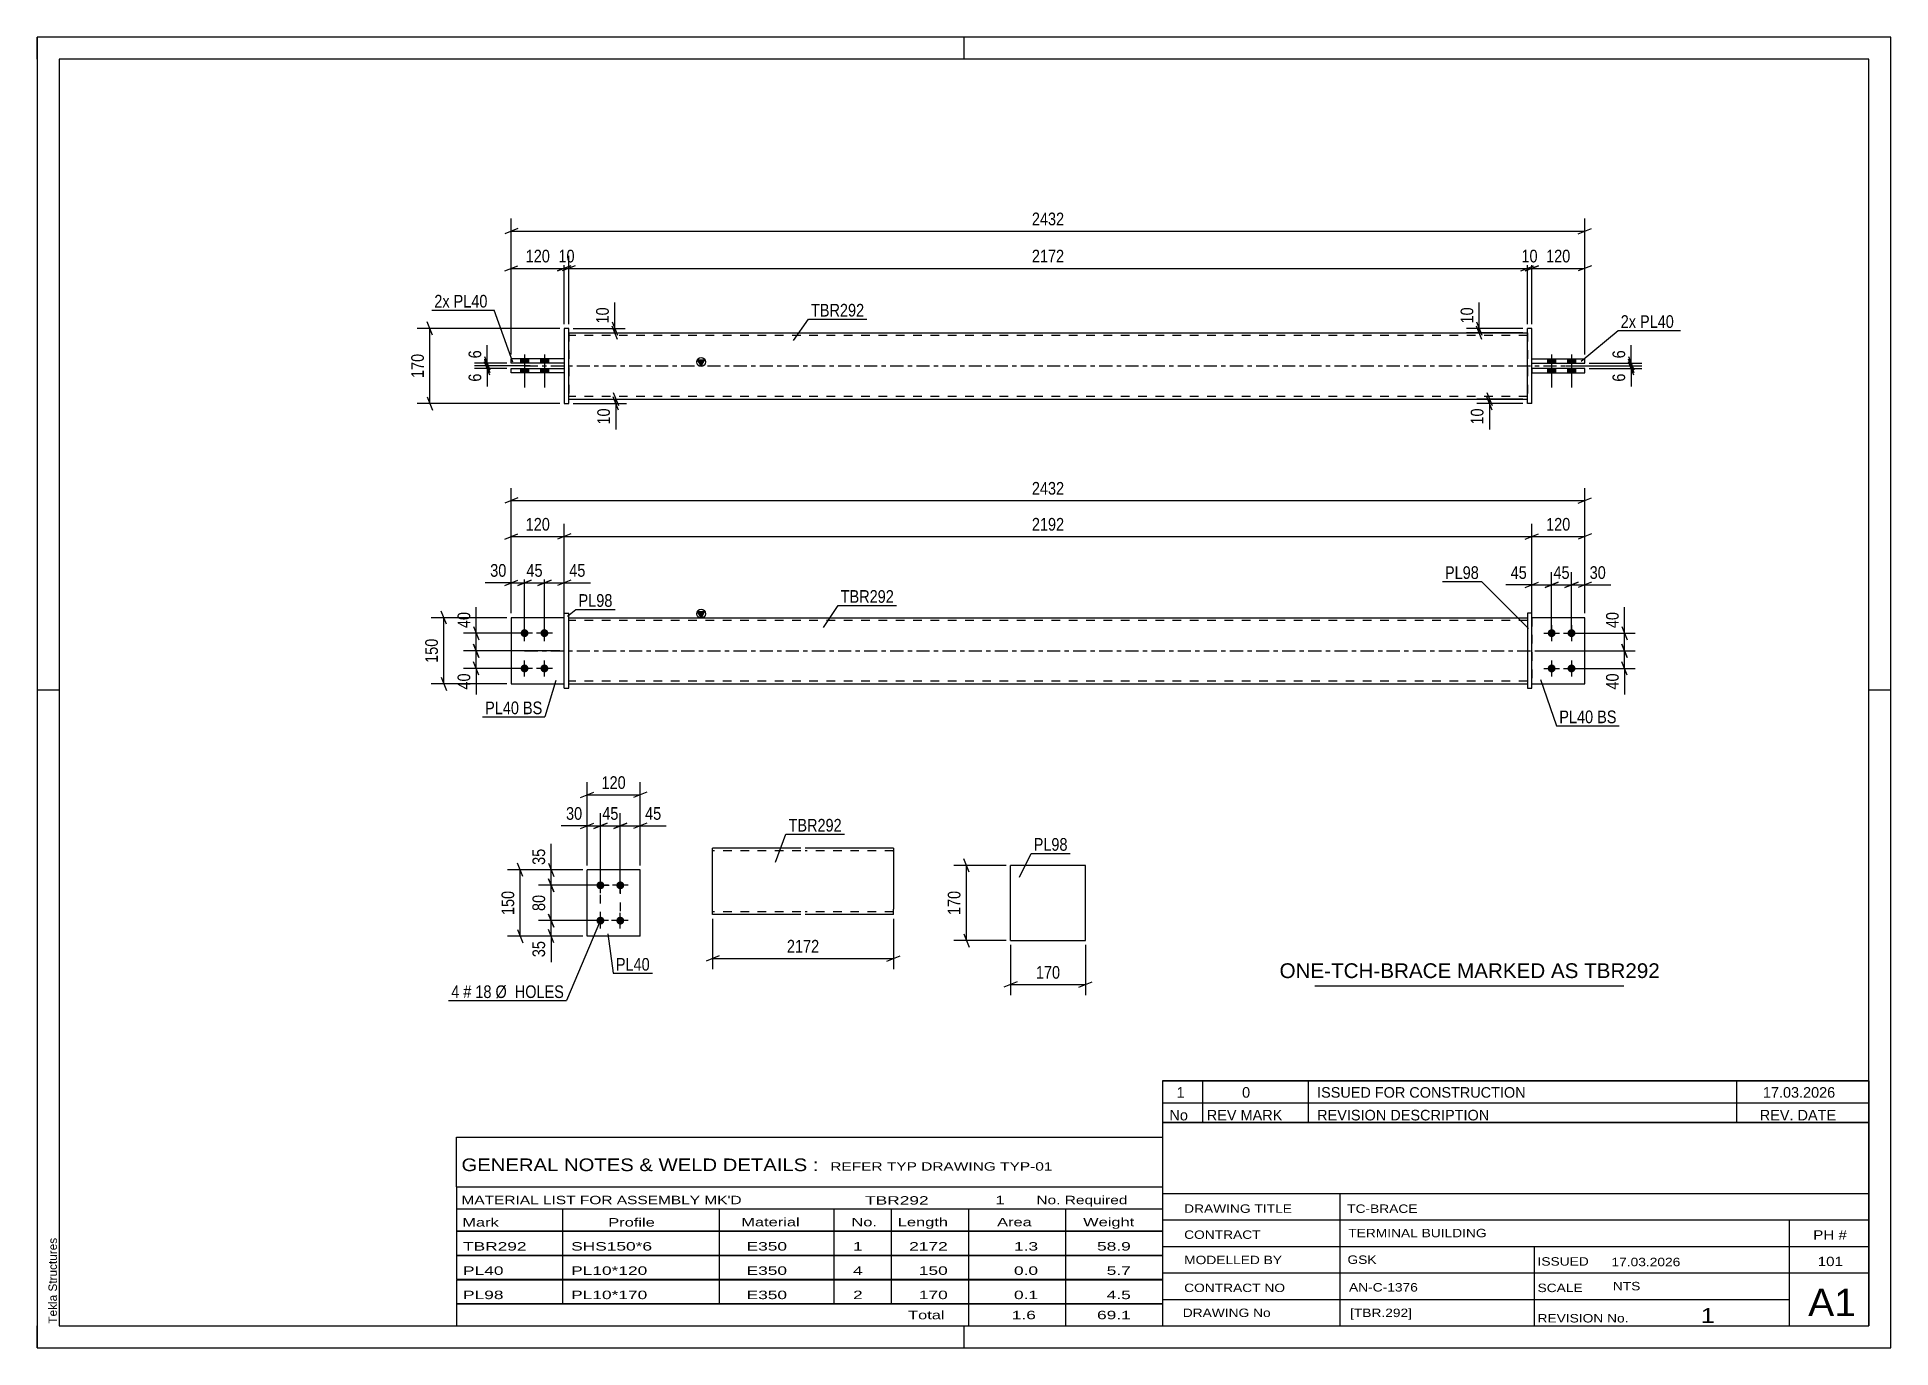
# Paper-space layout 'Layout1' of a CAD drawing. Header units: millimetres. Extents: x 0 to 420, y 0 to 297.
# The model-space entities are those that its viewports show. They can reach past a viewport. Long polylines and large blocks are cut down to what shows.
import ezdxf

# ---------------------------------------------------------------- set-up
doc = ezdxf.new("R2010")
doc.units = ezdxf.units.MM
doc.linetypes.add('DXK_LINE_DOT2', pattern=[3.9198, 1.9599, -1.9599])
doc.linetypes.add('DXK_LINE_DOT3', pattern=[5.9187, 2.979, -0.9799, 0.9799, -0.9799])
doc.layers.add('Viewport layer', color=7, linetype='Continuous', plot=False)
doc.styles.add('Arial', font='ARIAL.TTF', dxfattribs={"height": 0.2})
doc.styles.add('Arial Narrow', font='ARIALN.TTF', dxfattribs={"height": 0.2})

# ---------------------------------------------------------------- blocks, each defined once
blk = doc.blocks.new('Unknown-580572948-1163')
at = {"color": 5, "linetype": 'Continuous'}
for p, q in [((420, 297), (0, 297)), ((0, 297), (0, 0)), ((0, 292), (0, 297)), ((210, 292), (210, 297)), ((420, 0), (420, 297)), ((415, 292), (5, 292)), ((5, 292), (5, 5)), ((415, 5), (415, 292)), ((5, 149), (0, 149)), ((420, 149), (415, 149)), ((0, 0), (0, 5)), ((5, 5), (415, 5)), ((210, 0), (210, 5)), ((0, 0), (420, 0))]:
    blk.add_line(p, q, dxfattribs=at)
at = {"color": 174, "linetype": 'Continuous', "style": 'Arial'}
blk.add_text('Tekla Structures', height=1.9102, rotation=90, dxfattribs=at).set_placement((4.5, 5.5))
blk = doc.blocks.new('Part-580572948-1794 - 1738')
at = {"color": 2, "linetype": 'Continuous'}
for p, q in [((119.44, 165.45), (107.44, 165.45)), ((107.44, 165.45), (107.44, 150.45)), ((107.44, 150.45), (119.44, 150.45))]:
    blk.add_line(p, q, dxfattribs=at)
at = {"color": 7, "linetype": 'DXK_LINE_DOT2'}
blk.add_line((119.44, 150.45), (119.44, 165.45), dxfattribs=at)
blk = doc.blocks.new('Part-580572948-1769 - 1738')
at = {"color": 2, "linetype": 'Continuous'}
for p, q in [((350.63, 165.45), (338.63, 165.45)), ((350.63, 150.45), (350.63, 165.45)), ((338.63, 150.45), (350.63, 150.45))]:
    blk.add_line(p, q, dxfattribs=at)
at = {"color": 7, "linetype": 'DXK_LINE_DOT2'}
blk.add_line((338.63, 165.45), (338.63, 150.45), dxfattribs=at)
blk = doc.blocks.new('Part-580572948-1764 - 1738')
at = {"color": 7, "linetype": 'DXK_LINE_DOT2'}
for p, q in [((350.63, 165.45), (338.63, 165.45)), ((338.63, 165.45), (338.63, 150.45)), ((350.63, 150.45), (350.63, 165.45)), ((338.63, 150.45), (350.63, 150.45))]:
    blk.add_line(p, q, dxfattribs=at)
blk = doc.blocks.new('Part-580572948-1784 - 1738')
at = {"color": 2, "linetype": 'Continuous'}
for p, q in [((337.63, 166.45), (337.63, 149.45)), ((338.63, 166.45), (337.63, 166.45)), ((338.63, 149.45), (338.63, 166.45)), ((337.63, 149.45), (338.63, 149.45))]:
    blk.add_line(p, q, dxfattribs=at)
blk = doc.blocks.new('Part-580572948-1799 - 1738')
at = {"color": 2, "linetype": 'Continuous'}
for p, q in [((119.44, 149.45), (119.44, 166.45)), ((119.44, 166.45), (120.44, 166.45)), ((120.44, 149.45), (120.44, 166.45)), ((119.44, 149.45), (120.44, 149.45))]:
    blk.add_line(p, q, dxfattribs=at)
blk = doc.blocks.new('Part-580572948-1789 - 1738')
at = {"color": 7, "linetype": 'DXK_LINE_DOT2'}
for p, q in [((119.44, 165.45), (107.44, 165.45)), ((107.44, 165.45), (107.44, 150.45)), ((119.44, 150.45), (119.44, 165.45)), ((107.44, 150.45), (119.44, 150.45))]:
    blk.add_line(p, q, dxfattribs=at)
blk = doc.blocks.new('Part-580572948-1804 - 1738')
at = {"linetype": 'Continuous'}
blk.add_hatch(color=2, dxfattribs=at).paths.add_polyline_path([(150.44, 165.45), (149.64, 166.85), (151.24, 166.85)])
at = {"color": 2, "linetype": 'Continuous'}
for p, q in [((120.44, 165.45), (337.63, 165.45)), ((150.44, 165.45), (149.64, 166.85)), ((149.64, 166.85), (151.24, 166.85)), ((151.24, 166.85), (150.44, 165.45)), ((120.44, 150.45), (337.63, 150.45))]:
    blk.add_line(p, q, dxfattribs=at)
at = {"color": 7, "linetype": 'DXK_LINE_DOT2'}
for p, q in [((120.44, 150.45), (120.44, 165.45)), ((337.63, 164.85), (120.44, 164.85)), ((337.63, 165.45), (337.63, 150.45)), ((337.63, 151.05), (120.44, 151.05))]:
    blk.add_line(p, q, dxfattribs=at)
at = {"color": 7, "linetype": 'DXK_LINE_DOT3'}
blk.add_line((110.44, 157.95), (347.63, 157.95), dxfattribs=at)
at = {"color": 2, "linetype": 'Continuous'}
blk.add_circle((150.44, 166.35), 1, dxfattribs=at)
blk = doc.blocks.new('Bolt-580572948-1805 - 1738')
at = {"linetype": 'Continuous'}
for points in [[(343.13, 162.85, -1), (343.13, 161.05, -1)], [(347.63, 162.85, -1), (347.63, 161.05, -1)], [(343.13, 154.85, -1), (343.13, 153.05, -1)], [(347.63, 154.85, -1), (347.63, 153.05, -1)]]:
    blk.add_hatch(color=1, dxfattribs=at).paths.add_polyline_path(points)
at = {"color": 1, "linetype": 'Continuous'}
for p, q in [((341.33, 161.95), (344.93, 161.95)), ((343.13, 163.75), (343.13, 160.15)), ((345.83, 161.95), (349.43, 161.95)), ((347.63, 163.75), (347.63, 160.15)), ((343.13, 155.75), (343.13, 152.15)), ((347.63, 155.75), (347.63, 152.15)), ((341.33, 153.95), (344.93, 153.95)), ((345.83, 153.95), (349.43, 153.95))]:
    blk.add_line(p, q, dxfattribs=at)
blk = doc.blocks.new('Bolt-580572948-1806 - 1738')
at = {"linetype": 'Continuous'}
for points in [[(110.44, 161.05, -1), (110.44, 162.85, -1)], [(114.94, 161.05, -1), (114.94, 162.85, -1)], [(110.44, 153.05, -1), (110.44, 154.85, -1)], [(114.94, 153.05, -1), (114.94, 154.85, -1)]]:
    blk.add_hatch(color=1, dxfattribs=at).paths.add_polyline_path(points)
at = {"color": 1, "linetype": 'Continuous'}
for p, q in [((112.24, 161.95), (108.64, 161.95)), ((110.44, 160.15), (110.44, 163.75)), ((116.74, 161.95), (113.14, 161.95)), ((114.94, 160.15), (114.94, 163.75)), ((110.44, 152.15), (110.44, 155.75)), ((114.94, 152.15), (114.94, 155.75)), ((112.24, 153.95), (108.64, 153.95)), ((116.74, 153.95), (113.14, 153.95))]:
    blk.add_line(p, q, dxfattribs=at)
blk = doc.blocks.new('Part-580572948-1418 - 1390')
at = {"color": 2, "linetype": 'Continuous'}
for p, q in [((338.63, 224.09), (350.63, 224.09)), ((338.63, 223.09), (350.63, 223.09)), ((350.63, 223.09), (350.63, 224.09))]:
    blk.add_line(p, q, dxfattribs=at)
at = {"color": 7, "linetype": 'DXK_LINE_DOT2'}
blk.add_line((338.63, 223.09), (338.63, 224.09), dxfattribs=at)
blk = doc.blocks.new('Part-580572948-1445 - 1390')
at = {"linetype": 'Continuous'}
blk.add_hatch(color=2, dxfattribs=at).paths.add_polyline_path([(150.44, 222.49), (149.64, 223.89), (151.24, 223.89)])
at = {"color": 2, "linetype": 'Continuous'}
for p, q in [((120.44, 229.99), (337.63, 229.99)), ((150.44, 222.49), (149.64, 223.89)), ((149.64, 223.89), (151.24, 223.89)), ((151.24, 223.89), (150.44, 222.49)), ((120.44, 214.99), (337.63, 214.99))]:
    blk.add_line(p, q, dxfattribs=at)
at = {"color": 7, "linetype": 'DXK_LINE_DOT2'}
for p, q in [((120.44, 229.99), (120.44, 214.99)), ((337.63, 229.39), (120.44, 229.39)), ((337.63, 229.99), (337.63, 214.99)), ((337.63, 215.59), (120.44, 215.59))]:
    blk.add_line(p, q, dxfattribs=at)
at = {"color": 7, "linetype": 'DXK_LINE_DOT3'}
blk.add_line((110.44, 222.49), (347.63, 222.49), dxfattribs=at)
at = {"color": 2, "linetype": 'Continuous'}
blk.add_circle((150.44, 223.39), 1, dxfattribs=at)
blk = doc.blocks.new('Bolt-580572948-1429 - 1390')
at = {"linetype": 'Continuous'}
for points in [[(109.54, 223.09), (111.34, 223.09), (111.34, 224.09), (109.54, 224.09)], [(109.54, 223.09), (111.34, 223.09), (111.34, 224.09), (109.54, 224.09)], [(114.04, 223.09), (115.84, 223.09), (115.84, 224.09), (114.04, 224.09)], [(114.04, 223.09), (115.84, 223.09), (115.84, 224.09), (114.04, 224.09)], [(109.54, 220.89), (111.34, 220.89), (111.34, 221.89), (109.54, 221.89)], [(109.54, 220.89), (111.34, 220.89), (111.34, 221.89), (109.54, 221.89)], [(114.04, 220.89), (115.84, 220.89), (115.84, 221.89), (114.04, 221.89)], [(114.04, 220.89), (115.84, 220.89), (115.84, 221.89), (114.04, 221.89)]]:
    blk.add_hatch(color=1, dxfattribs=at).paths.add_polyline_path(points)
at = {"color": 1, "linetype": 'Continuous'}
for p, q in [((109.54, 224.09), (109.54, 223.09)), ((109.54, 224.09), (109.54, 223.09)), ((110.44, 225.09), (110.44, 217.59)), ((110.44, 225.09), (110.44, 217.59)), ((111.34, 224.09), (111.34, 223.09)), ((111.34, 224.09), (111.34, 223.09)), ((114.04, 224.09), (114.04, 223.09)), ((114.04, 224.09), (114.04, 223.09)), ((114.94, 225.09), (114.94, 217.59)), ((114.94, 225.09), (114.94, 217.59)), ((115.84, 224.09), (115.84, 223.09)), ((115.84, 224.09), (115.84, 223.09)), ((109.54, 221.89), (109.54, 220.89)), ((109.54, 221.89), (109.54, 220.89)), ((111.34, 221.89), (111.34, 220.89)), ((111.34, 221.89), (111.34, 220.89)), ((114.04, 221.89), (114.04, 220.89)), ((114.04, 221.89), (114.04, 220.89)), ((115.84, 221.89), (115.84, 220.89)), ((115.84, 221.89), (115.84, 220.89))]:
    blk.add_line(p, q, dxfattribs=at)
blk = doc.blocks.new('Part-580572948-1446 - 1390')
at = {"color": 2, "linetype": 'Continuous'}
for p, q in [((120.44, 230.99), (119.44, 230.99)), ((119.44, 230.99), (119.44, 213.99)), ((120.44, 213.99), (120.44, 230.99)), ((119.44, 213.99), (120.44, 213.99))]:
    blk.add_line(p, q, dxfattribs=at)
blk = doc.blocks.new('Bolt-580572948-1430 - 1390')
at = {"linetype": 'Continuous'}
for points in [[(344.03, 224.09), (342.23, 224.09), (342.23, 223.09), (344.03, 223.09)], [(344.03, 224.09), (342.23, 224.09), (342.23, 223.09), (344.03, 223.09)], [(348.53, 224.09), (346.73, 224.09), (346.73, 223.09), (348.53, 223.09)], [(348.53, 224.09), (346.73, 224.09), (346.73, 223.09), (348.53, 223.09)], [(344.03, 221.89), (342.23, 221.89), (342.23, 220.89), (344.03, 220.89)], [(344.03, 221.89), (342.23, 221.89), (342.23, 220.89), (344.03, 220.89)], [(348.53, 221.89), (346.73, 221.89), (346.73, 220.89), (348.53, 220.89)], [(348.53, 221.89), (346.73, 221.89), (346.73, 220.89), (348.53, 220.89)]]:
    blk.add_hatch(color=1, dxfattribs=at).paths.add_polyline_path(points)
at = {"color": 1, "linetype": 'Continuous'}
for p, q in [((342.23, 224.09), (342.23, 223.09)), ((342.23, 224.09), (342.23, 223.09)), ((343.13, 225.09), (343.13, 217.59)), ((343.13, 225.09), (343.13, 217.59)), ((344.03, 224.09), (344.03, 223.09)), ((344.03, 224.09), (344.03, 223.09)), ((346.73, 224.09), (346.73, 223.09)), ((346.73, 224.09), (346.73, 223.09)), ((347.63, 225.09), (347.63, 217.59)), ((347.63, 225.09), (347.63, 217.59)), ((348.53, 224.09), (348.53, 223.09)), ((348.53, 224.09), (348.53, 223.09)), ((342.23, 221.89), (342.23, 220.89)), ((342.23, 221.89), (342.23, 220.89)), ((344.03, 221.89), (344.03, 220.89)), ((344.03, 221.89), (344.03, 220.89)), ((346.73, 221.89), (346.73, 220.89)), ((346.73, 221.89), (346.73, 220.89)), ((348.53, 221.89), (348.53, 220.89)), ((348.53, 221.89), (348.53, 220.89))]:
    blk.add_line(p, q, dxfattribs=at)
blk = doc.blocks.new('Part-580572948-1451 - 1390')
at = {"color": 2, "linetype": 'Continuous'}
for p, q in [((107.44, 221.89), (119.44, 221.89)), ((107.44, 220.89), (107.44, 221.89)), ((119.44, 220.89), (107.44, 220.89))]:
    blk.add_line(p, q, dxfattribs=at)
at = {"color": 7, "linetype": 'DXK_LINE_DOT2'}
blk.add_line((119.44, 221.89), (119.44, 220.89), dxfattribs=at)
blk = doc.blocks.new('Part-580572948-1456 - 1390')
at = {"color": 2, "linetype": 'Continuous'}
for p, q in [((119.44, 224.09), (107.44, 224.09)), ((107.44, 223.09), (107.44, 224.09)), ((119.44, 223.09), (107.44, 223.09))]:
    blk.add_line(p, q, dxfattribs=at)
at = {"color": 7, "linetype": 'DXK_LINE_DOT2'}
blk.add_line((119.44, 224.09), (119.44, 223.09), dxfattribs=at)
blk = doc.blocks.new('Part-580572948-1457 - 1390')
at = {"color": 2, "linetype": 'Continuous'}
for p, q in [((337.63, 213.99), (337.63, 230.99)), ((338.63, 230.99), (337.63, 230.99)), ((338.63, 213.99), (338.63, 230.99)), ((338.63, 213.99), (337.63, 213.99))]:
    blk.add_line(p, q, dxfattribs=at)
blk = doc.blocks.new('Part-580572948-1462 - 1390')
at = {"color": 2, "linetype": 'Continuous'}
for p, q in [((350.63, 221.89), (338.63, 221.89)), ((338.63, 220.89), (350.63, 220.89)), ((350.63, 220.89), (350.63, 221.89))]:
    blk.add_line(p, q, dxfattribs=at)
at = {"color": 7, "linetype": 'DXK_LINE_DOT2'}
blk.add_line((338.63, 221.89), (338.63, 220.89), dxfattribs=at)
blk = doc.blocks.new('Bolt-580572948-2158 - 2123')
at = {"linetype": 'Continuous'}
for points in [[(127.63, 103.91, -1), (127.63, 105.71, -1)], [(132.13, 103.91, -1), (132.13, 105.71, -1)], [(127.63, 95.91, -1), (127.63, 97.71, -1)], [(132.13, 95.91, -1), (132.13, 97.71, -1)]]:
    blk.add_hatch(color=1, dxfattribs=at).paths.add_polyline_path(points)
at = {"color": 1, "linetype": 'Continuous'}
for p, q in [((127.63, 103.01), (127.63, 106.61)), ((132.13, 103.01), (132.13, 106.61)), ((129.43, 104.81), (125.83, 104.81)), ((133.93, 104.81), (130.33, 104.81)), ((129.43, 96.81), (125.83, 96.81)), ((127.63, 95.01), (127.63, 98.61)), ((133.93, 96.81), (130.33, 96.81)), ((132.13, 95.01), (132.13, 98.61))]:
    blk.add_line(p, q, dxfattribs=at)
blk = doc.blocks.new('Part-580572948-2163 - 2123')
at = {"color": 2, "linetype": 'Continuous'}
for p, q in [((136.63, 108.31), (124.63, 108.31)), ((124.63, 93.31), (124.63, 108.31)), ((136.63, 93.31), (136.63, 108.31)), ((136.63, 93.31), (124.63, 93.31))]:
    blk.add_line(p, q, dxfattribs=at)
blk = doc.blocks.new('Part-580572948-2294 - 2288')
at = {"color": 2, "linetype": 'Continuous'}
for p, q in [((237.54, 109.31), (220.54, 109.31)), ((220.54, 92.31), (220.54, 109.31)), ((237.54, 92.31), (237.54, 109.31)), ((220.54, 92.31), (237.54, 92.31))]:
    blk.add_line(p, q, dxfattribs=at)
blk = doc.blocks.new('Part-580572948-2321 - 2313')
at = {"color": 2, "linetype": 'Continuous'}
for p, q in [((173.05, 113.23), (153.05, 113.23)), ((153.05, 98.32), (153.05, 113.23)), ((194.05, 113.23), (174.05, 113.23)), ((194.05, 113.23), (194.05, 99.43)), ((153.05, 98.23), (153.05, 98.32)), ((173.05, 98.23), (153.05, 98.23)), ((194.05, 98.23), (174.05, 98.23)), ((194.05, 98.23), (194.05, 99.43))]:
    blk.add_line(p, q, dxfattribs=at)
at = {"color": 7, "linetype": 'DXK_LINE_DOT2'}
for p, q in [((173.05, 112.63), (153.05, 112.63)), ((194.05, 112.63), (174.05, 112.63)), ((194.05, 112.63), (194.05, 112.58)), ((194.05, 112.58), (194.05, 112.63)), ((194.05, 112.49), (194.05, 112.58)), ((194.05, 112.58), (194.05, 112.49)), ((153.05, 98.83), (153.05, 98.88)), ((173.05, 98.83), (153.05, 98.83)), ((194.05, 98.83), (174.05, 98.83)), ((194.05, 98.88), (194.05, 99.2)), ((194.05, 98.83), (194.05, 98.88))]:
    blk.add_line(p, q, dxfattribs=at)
blk = doc.blocks.new('Rectangle-580572948-2273 - 2123')
at = {"color": 1, "linetype": 'DXK_LINE_DOT2'}
blk.add_lwpolyline([(127.63, 104.81), (132.13, 104.81), (132.13, 96.81), (127.63, 96.81), (127.63, 104.81)], close=True, dxfattribs=at)
blk = doc.blocks.new('StraightDimension-580572948-1826 - 1738')
at = {"color": 7, "linetype": 'Continuous'}
for p, q in [((341.63, 172.29), (344.63, 173.49)), ((343.13, 162.95), (343.13, 175.74)), ((343.13, 172.89), (347.63, 172.89)), ((349.13, 173.49), (346.13, 172.29)), ((347.63, 162.95), (347.63, 175.74))]:
    blk.add_line(p, q, dxfattribs=at)
at = {"color": 0}
blk.add_wipeout([(347.81, 173.64), (347.81, 177.84), (342.95, 177.84), (342.95, 173.64)], dxfattribs=at)
at = {"color": 3, "style": 'Arial Narrow'}
blk.add_text('45', height=2.863, dxfattribs=at).set_placement((343.55, 174.24))
blk = doc.blocks.new('StraightDimension-580572948-1914 - 1738')
at = {"color": 7, "linetype": 'Continuous'}
for p, q in [((119.44, 158.95), (119.44, 186.68)), ((338.63, 166.45), (338.63, 186.68)), ((120.94, 184.43), (117.94, 183.23)), ((119.44, 183.83), (338.63, 183.83)), ((337.13, 183.23), (340.13, 184.43))]:
    blk.add_line(p, q, dxfattribs=at)
at = {"color": 0}
blk.add_wipeout([(233.29, 184.58), (233.29, 188.78), (224.78, 188.78), (224.78, 184.58)], dxfattribs=at)
at = {"color": 3, "style": 'Arial Narrow'}
blk.add_text('2192', height=2.863, dxfattribs=at).set_placement((225.38, 185.18))
blk = doc.blocks.new('StraightDimension-580572948-1991 - 1738')
at = {"color": 7, "linetype": 'Continuous'}
for p, q in [((118.44, 157.95), (96.63, 157.95)), ((98.88, 159.45), (100.08, 156.45)), ((100.08, 152.45), (98.88, 155.45)), ((99.48, 153.95), (99.48, 157.95)), ((109.44, 153.95), (96.63, 153.95))]:
    blk.add_line(p, q, dxfattribs=at)
at = {"color": 0}
blk.add_wipeout([(98.73, 153.43), (94.53, 153.43), (94.53, 148.57), (98.73, 148.57)], dxfattribs=at)
at = {"color": 7, "linetype": 'Continuous'}
blk.add_line((99.48, 153.95), (99.48, 148.05), dxfattribs=at)
blk.add_line((99.48, 153.95), (99.48, 148.05), dxfattribs=at)
at = {"color": 3, "style": 'Arial Narrow'}
blk.add_text('40', height=2.863, rotation=90.0002, dxfattribs=at).set_placement((98.13, 149.17))
blk = doc.blocks.new('StraightDimension-580572948-1974 - 1738')
at = {"color": 7, "linetype": 'Continuous'}
for p, q in [((113.44, 172.78), (116.44, 173.98)), ((114.94, 162.95), (114.94, 176.23)), ((114.94, 173.38), (119.44, 173.38)), ((120.94, 173.98), (117.94, 172.78)), ((119.44, 166.45), (119.44, 176.23))]:
    blk.add_line(p, q, dxfattribs=at)
at = {"color": 0}
blk.add_wipeout([(124.83, 174.13), (124.83, 178.33), (119.97, 178.33), (119.97, 174.13)], dxfattribs=at)
at = {"color": 7, "linetype": 'Continuous'}
blk.add_line((119.44, 173.38), (125.35, 173.38), dxfattribs=at)
blk.add_line((119.44, 173.38), (125.35, 173.38), dxfattribs=at)
at = {"color": 3, "style": 'Arial Narrow'}
blk.add_text('45', height=2.863, dxfattribs=at).set_placement((120.57, 174.73))
blk = doc.blocks.new('StraightDimension-580572948-2000 - 1738')
at = {"color": 7, "linetype": 'Continuous'}
for p, q in [((109.44, 161.95), (96.63, 161.95)), ((98.88, 163.45), (100.08, 160.45)), ((99.48, 157.95), (99.48, 161.95)), ((118.44, 157.95), (96.63, 157.95)), ((100.08, 156.45), (98.88, 159.45))]:
    blk.add_line(p, q, dxfattribs=at)
at = {"color": 0}
blk.add_wipeout([(98.73, 167.34), (94.53, 167.34), (94.53, 162.48), (98.73, 162.48)], dxfattribs=at)
at = {"color": 7, "linetype": 'Continuous'}
blk.add_line((99.48, 161.95), (99.48, 167.86), dxfattribs=at)
blk.add_line((99.48, 161.95), (99.48, 167.86), dxfattribs=at)
at = {"color": 3, "style": 'Arial Narrow'}
blk.add_text('40', height=2.863, rotation=90.0002, dxfattribs=at).set_placement((98.13, 163.08))
blk = doc.blocks.new('StraightDimension-580572948-1810 - 1738')
at = {"color": 7, "linetype": 'Continuous'}
for p, q in [((346.13, 172.29), (349.13, 173.49)), ((347.63, 162.95), (347.63, 175.74)), ((347.63, 172.89), (350.63, 172.89)), ((352.13, 173.49), (349.13, 172.29)), ((350.63, 166.45), (350.63, 175.74))]:
    blk.add_line(p, q, dxfattribs=at)
at = {"color": 0}
blk.add_wipeout([(356.01, 173.64), (356.01, 177.84), (351.15, 177.84), (351.15, 173.64)], dxfattribs=at)
at = {"color": 7, "linetype": 'Continuous'}
blk.add_line((350.63, 172.89), (356.53, 172.89), dxfattribs=at)
blk.add_line((350.63, 172.89), (356.53, 172.89), dxfattribs=at)
at = {"color": 3, "style": 'Arial Narrow'}
blk.add_text('30', height=2.863, dxfattribs=at).set_placement((351.75, 174.24))
blk = doc.blocks.new('StraightDimension-580572948-1839 - 1738')
at = {"color": 7, "linetype": 'Continuous'}
for p, q in [((337.13, 172.29), (340.13, 173.49)), ((338.63, 166.45), (338.63, 175.74)), ((338.63, 172.89), (343.13, 172.89)), ((344.63, 173.49), (341.63, 172.29)), ((343.13, 162.95), (343.13, 175.74))]:
    blk.add_line(p, q, dxfattribs=at)
at = {"color": 0}
blk.add_wipeout([(338.1, 173.64), (338.1, 177.84), (333.25, 177.84), (333.25, 173.64)], dxfattribs=at)
at = {"color": 7, "linetype": 'Continuous'}
blk.add_line((338.63, 172.89), (332.72, 172.89), dxfattribs=at)
blk.add_line((338.63, 172.89), (332.72, 172.89), dxfattribs=at)
at = {"color": 3, "style": 'Arial Narrow'}
blk.add_text('45', height=2.863, dxfattribs=at).set_placement((333.85, 174.24))
blk = doc.blocks.new('StraightDimension-580572948-1856 - 1738')
at = {"color": 7, "linetype": 'Continuous'}
for p, q in [((107.44, 166.45), (107.44, 194.83)), ((350.63, 166.45), (350.63, 194.83)), ((108.94, 192.58), (105.94, 191.38)), ((107.44, 191.98), (350.63, 191.98)), ((349.13, 191.38), (352.13, 192.58))]:
    blk.add_line(p, q, dxfattribs=at)
at = {"color": 0}
blk.add_wipeout([(233.29, 192.73), (233.29, 196.93), (224.78, 196.93), (224.78, 192.73)], dxfattribs=at)
at = {"color": 3, "style": 'Arial Narrow'}
blk.add_text('2432', height=2.863, dxfattribs=at).set_placement((225.38, 193.33))
blk = doc.blocks.new('StraightDimension-580572948-1876 - 1738')
at = {"color": 7, "linetype": 'Continuous'}
for p, q in [((348.63, 161.95), (362.07, 161.95)), ((359.07, 163.45), (360.27, 160.45)), ((359.67, 157.95), (359.67, 161.95)), ((339.63, 157.95), (362.07, 157.95)), ((360.27, 156.45), (359.07, 159.45))]:
    blk.add_line(p, q, dxfattribs=at)
at = {"color": 0}
blk.add_wipeout([(358.92, 167.34), (354.72, 167.34), (354.72, 162.48), (358.92, 162.48)], dxfattribs=at)
at = {"color": 7, "linetype": 'Continuous'}
blk.add_line((359.67, 161.95), (359.67, 167.86), dxfattribs=at)
blk.add_line((359.67, 161.95), (359.67, 167.86), dxfattribs=at)
at = {"color": 3, "style": 'Arial Narrow'}
blk.add_text('40', height=2.863, rotation=90.0002, dxfattribs=at).set_placement((358.32, 163.08))
blk = doc.blocks.new('StraightDimension-580572948-1885 - 1738')
at = {"color": 7, "linetype": 'Continuous'}
for p, q in [((339.63, 157.95), (362.07, 157.95)), ((359.07, 159.45), (360.27, 156.45)), ((360.27, 152.45), (359.07, 155.45)), ((359.67, 153.95), (359.67, 157.95)), ((348.63, 153.95), (362.07, 153.95))]:
    blk.add_line(p, q, dxfattribs=at)
at = {"color": 0}
blk.add_wipeout([(358.92, 153.43), (354.72, 153.43), (354.72, 148.57), (358.92, 148.57)], dxfattribs=at)
at = {"color": 7, "linetype": 'Continuous'}
blk.add_line((359.67, 153.95), (359.67, 148.05), dxfattribs=at)
blk.add_line((359.67, 153.95), (359.67, 148.05), dxfattribs=at)
at = {"color": 3, "style": 'Arial Narrow'}
blk.add_text('40', height=2.863, rotation=90.0002, dxfattribs=at).set_placement((358.32, 149.17))
blk = doc.blocks.new('StraightDimension-580572948-1895 - 1738')
at = {"color": 7, "linetype": 'Continuous'}
for p, q in [((338.63, 166.45), (338.63, 186.68)), ((350.63, 166.45), (350.63, 186.68)), ((337.13, 183.23), (340.13, 184.43)), ((338.63, 183.83), (350.63, 183.83)), ((352.13, 184.43), (349.13, 183.23))]:
    blk.add_line(p, q, dxfattribs=at)
at = {"color": 0}
blk.add_wipeout([(347.97, 184.58), (347.97, 188.78), (341.28, 188.78), (341.28, 184.58)], dxfattribs=at)
at = {"color": 3, "style": 'Arial Narrow'}
blk.add_text('120', height=2.863, dxfattribs=at).set_placement((341.88, 185.18))
blk = doc.blocks.new('StraightDimension-580572948-1929 - 1738')
at = {"color": 7, "linetype": 'Continuous'}
for p, q in [((107.44, 166.45), (107.44, 186.68)), ((119.44, 158.95), (119.44, 186.68)), ((105.94, 183.23), (108.94, 184.43)), ((107.44, 183.83), (119.44, 183.83)), ((120.94, 184.43), (117.94, 183.23))]:
    blk.add_line(p, q, dxfattribs=at)
at = {"color": 0}
blk.add_wipeout([(116.79, 184.58), (116.79, 188.78), (110.1, 188.78), (110.1, 184.58)], dxfattribs=at)
at = {"color": 3, "style": 'Arial Narrow'}
blk.add_text('120', height=2.863, dxfattribs=at).set_placement((110.7, 185.18))
blk = doc.blocks.new('StraightDimension-580572948-1945 - 1738')
at = {"color": 7, "linetype": 'Continuous'}
for p, q in [((105.94, 172.78), (108.94, 173.98)), ((107.44, 166.45), (107.44, 176.23)), ((107.44, 173.38), (110.44, 173.38)), ((111.94, 173.98), (108.94, 172.78)), ((110.44, 162.95), (110.44, 176.23))]:
    blk.add_line(p, q, dxfattribs=at)
at = {"color": 0}
blk.add_wipeout([(106.92, 174.13), (106.92, 178.33), (102.06, 178.33), (102.06, 174.13)], dxfattribs=at)
at = {"color": 7, "linetype": 'Continuous'}
blk.add_line((107.44, 173.38), (101.54, 173.38), dxfattribs=at)
blk.add_line((107.44, 173.38), (101.54, 173.38), dxfattribs=at)
at = {"color": 3, "style": 'Arial Narrow'}
blk.add_text('30', height=2.863, dxfattribs=at).set_placement((102.66, 174.73))
blk = doc.blocks.new('StraightDimension-580572948-1961 - 1738')
at = {"color": 7, "linetype": 'Continuous'}
for p, q in [((108.94, 172.78), (111.94, 173.98)), ((110.44, 162.95), (110.44, 176.23)), ((110.44, 173.38), (114.94, 173.38)), ((116.44, 173.98), (113.44, 172.78)), ((114.94, 162.95), (114.94, 176.23))]:
    blk.add_line(p, q, dxfattribs=at)
at = {"color": 0}
blk.add_wipeout([(115.12, 174.13), (115.12, 178.33), (110.27, 178.33), (110.27, 174.13)], dxfattribs=at)
at = {"color": 3, "style": 'Arial Narrow'}
blk.add_text('45', height=2.863, dxfattribs=at).set_placement((110.87, 174.73))
blk = doc.blocks.new('StraightDimension-580572948-2010 - 1738')
at = {"color": 7, "linetype": 'Continuous'}
for p, q in [((106.44, 165.45), (89.3, 165.45)), ((92.75, 163.95), (91.55, 166.95)), ((92.15, 150.45), (92.15, 165.45)), ((91.55, 151.95), (92.75, 148.95)), ((106.44, 150.45), (89.3, 150.45))]:
    blk.add_line(p, q, dxfattribs=at)
at = {"color": 0}
blk.add_wipeout([(91.4, 161.3), (87.2, 161.3), (87.2, 154.61), (91.4, 154.61)], dxfattribs=at)
at = {"color": 3, "style": 'Arial Narrow'}
blk.add_text('150', height=2.863, rotation=90.0002, dxfattribs=at).set_placement((90.8, 155.21))
blk = doc.blocks.new('StraightDimension-580572948-1691 - 1390')
at = {"color": 7, "linetype": 'Continuous'}
for p, q in [((101.37, 223.99), (102.57, 220.99)), ((102.57, 220.39), (101.37, 223.39)), ((111.69, 222.49), (99.12, 222.49)), ((106.44, 221.89), (99.12, 221.89)), ((101.97, 221.89), (101.97, 222.49))]:
    blk.add_line(p, q, dxfattribs=at)
at = {"color": 0}
blk.add_wipeout([(101.22, 221.36), (97.02, 221.36), (97.02, 218.33), (101.22, 218.33)], dxfattribs=at)
at = {"color": 7, "linetype": 'Continuous'}
blk.add_line((101.97, 221.89), (101.97, 217.81), dxfattribs=at)
blk.add_line((101.97, 221.89), (101.97, 217.81), dxfattribs=at)
at = {"color": 3, "style": 'Arial Narrow'}
blk.add_text('6', height=2.86, rotation=90.0002, dxfattribs=at).set_placement((100.62, 218.93))
blk = doc.blocks.new('StraightDimension-580572948-1552 - 1390')
at = {"color": 7, "linetype": 'Continuous'}
for p, q in [((326.13, 232.49), (327.33, 229.49)), ((327.33, 228.49), (326.13, 231.49)), ((336.63, 230.99), (323.88, 230.99)), ((336.63, 229.99), (323.88, 229.99)), ((326.73, 229.99), (326.73, 230.99))]:
    blk.add_line(p, q, dxfattribs=at)
at = {"color": 0}
blk.add_wipeout([(325.98, 236.37), (321.78, 236.37), (321.78, 231.51), (325.98, 231.51)], dxfattribs=at)
at = {"color": 7, "linetype": 'Continuous'}
blk.add_line((326.73, 230.99), (326.73, 236.89), dxfattribs=at)
blk.add_line((326.73, 230.99), (326.73, 236.89), dxfattribs=at)
at = {"color": 3, "style": 'Arial Narrow'}
blk.add_text('10', height=2.863, rotation=90.0002, dxfattribs=at).set_placement((325.38, 232.11))
blk = doc.blocks.new('StraightDimension-580572948-1538 - 1390')
at = {"color": 7, "linetype": 'Continuous'}
for p, q in [((336.63, 214.99), (326.18, 214.99)), ((328.43, 216.49), (329.63, 213.49)), ((329.63, 212.49), (328.43, 215.49)), ((329.03, 213.99), (329.03, 214.99)), ((336.63, 213.99), (326.18, 213.99))]:
    blk.add_line(p, q, dxfattribs=at)
at = {"color": 0}
blk.add_wipeout([(328.28, 213.46), (324.08, 213.46), (324.08, 208.61), (328.28, 208.61)], dxfattribs=at)
at = {"color": 7, "linetype": 'Continuous'}
blk.add_line((329.03, 213.99), (329.03, 208.08), dxfattribs=at)
blk.add_line((329.03, 213.99), (329.03, 208.08), dxfattribs=at)
at = {"color": 3, "style": 'Arial Narrow'}
blk.add_text('10', height=2.863, rotation=90.0002, dxfattribs=at).set_placement((327.68, 209.21))
blk = doc.blocks.new('StraightDimension-580572948-1567 - 1390')
at = {"color": 7, "linetype": 'Continuous'}
for p, q in [((108.94, 253.61), (105.94, 252.41)), ((107.44, 225.09), (107.44, 255.86)), ((107.44, 253.01), (350.63, 253.01)), ((349.13, 252.41), (352.13, 253.61)), ((350.63, 225.09), (350.63, 255.86))]:
    blk.add_line(p, q, dxfattribs=at)
at = {"color": 0}
blk.add_wipeout([(233.29, 253.76), (233.29, 257.96), (224.78, 257.96), (224.78, 253.76)], dxfattribs=at)
at = {"color": 3, "style": 'Arial Narrow'}
blk.add_text('2432', height=2.863, dxfattribs=at).set_placement((225.38, 254.36))
blk = doc.blocks.new('StraightDimension-580572948-1578 - 1390')
at = {"color": 7, "linetype": 'Continuous'}
for p, q in [((337.13, 244), (340.13, 245.2)), ((338.63, 231.99), (338.63, 247.45)), ((338.63, 244.6), (350.63, 244.6)), ((352.13, 245.2), (349.13, 244)), ((350.63, 225.09), (350.63, 247.45))]:
    blk.add_line(p, q, dxfattribs=at)
at = {"color": 0}
blk.add_wipeout([(347.97, 245.35), (347.97, 249.55), (341.28, 249.55), (341.28, 245.35)], dxfattribs=at)
at = {"color": 3, "style": 'Arial Narrow'}
blk.add_text('120', height=2.863, dxfattribs=at).set_placement((341.88, 245.95))
blk = doc.blocks.new('StraightDimension-580572948-1588 - 1390')
at = {"color": 7, "linetype": 'Continuous'}
for p, q in [((105.94, 244), (108.94, 245.2)), ((107.44, 225.09), (107.44, 247.45)), ((107.44, 244.6), (119.44, 244.6)), ((120.94, 245.2), (117.94, 244)), ((119.44, 231.99), (119.44, 247.45))]:
    blk.add_line(p, q, dxfattribs=at)
at = {"color": 0}
blk.add_wipeout([(116.79, 245.35), (116.79, 249.55), (110.1, 249.55), (110.1, 245.35)], dxfattribs=at)
at = {"color": 3, "style": 'Arial Narrow'}
blk.add_text('120', height=2.863, dxfattribs=at).set_placement((110.7, 245.95))
blk = doc.blocks.new('StraightDimension-580572948-1598 - 1390')
at = {"color": 7, "linetype": 'Continuous'}
for p, q in [((117.94, 244), (120.94, 245.2)), ((121.94, 245.2), (118.94, 244)), ((119.44, 231.99), (119.44, 247.45)), ((119.44, 244.6), (120.44, 244.6)), ((120.44, 231.99), (120.44, 247.45))]:
    blk.add_line(p, q, dxfattribs=at)
at = {"color": 0}
blk.add_wipeout([(122.37, 245.35), (122.37, 249.55), (117.52, 249.55), (117.52, 245.35)], dxfattribs=at)
at = {"color": 3, "style": 'Arial Narrow'}
blk.add_text('10', height=2.863, dxfattribs=at).set_placement((118.12, 245.95))
blk = doc.blocks.new('StraightDimension-580572948-1608 - 1390')
at = {"color": 7, "linetype": 'Continuous'}
for p, q in [((121.94, 245.2), (118.94, 244)), ((120.44, 231.99), (120.44, 247.45)), ((120.44, 244.6), (337.63, 244.6)), ((336.13, 244), (339.13, 245.2)), ((337.63, 231.99), (337.63, 247.45))]:
    blk.add_line(p, q, dxfattribs=at)
at = {"color": 0}
blk.add_wipeout([(233.29, 245.35), (233.29, 249.55), (224.78, 249.55), (224.78, 245.35)], dxfattribs=at)
at = {"color": 3, "style": 'Arial Narrow'}
blk.add_text('2172', height=2.863, dxfattribs=at).set_placement((225.38, 245.95))
blk = doc.blocks.new('StraightDimension-580572948-1618 - 1390')
at = {"color": 7, "linetype": 'Continuous'}
for p, q in [((336.13, 244), (339.13, 245.2)), ((340.13, 245.2), (337.13, 244)), ((337.63, 231.99), (337.63, 247.45)), ((337.63, 244.6), (338.63, 244.6)), ((338.63, 231.99), (338.63, 247.45))]:
    blk.add_line(p, q, dxfattribs=at)
at = {"color": 0}
blk.add_wipeout([(340.56, 245.35), (340.56, 249.55), (335.7, 249.55), (335.7, 245.35)], dxfattribs=at)
at = {"color": 3, "style": 'Arial Narrow'}
blk.add_text('10', height=2.863, dxfattribs=at).set_placement((336.3, 245.95))
blk = doc.blocks.new('StraightDimension-580572948-1629 - 1390')
at = {"color": 7, "linetype": 'Continuous'}
for p, q in [((121.44, 214.99), (133.54, 214.99)), ((130.54, 216.49), (131.74, 213.49)), ((131.74, 212.49), (130.54, 215.49)), ((131.14, 213.99), (131.14, 214.99)), ((121.44, 213.99), (133.54, 213.99))]:
    blk.add_line(p, q, dxfattribs=at)
at = {"color": 0}
blk.add_wipeout([(130.39, 213.46), (126.19, 213.46), (126.19, 208.61), (130.39, 208.61)], dxfattribs=at)
at = {"color": 7, "linetype": 'Continuous'}
blk.add_line((131.14, 213.99), (131.14, 208.08), dxfattribs=at)
blk.add_line((131.14, 213.99), (131.14, 208.08), dxfattribs=at)
at = {"color": 3, "style": 'Arial Narrow'}
blk.add_text('10', height=2.863, rotation=90.0002, dxfattribs=at).set_placement((129.79, 209.21))
blk = doc.blocks.new('StraightDimension-580572948-1639 - 1390')
at = {"color": 7, "linetype": 'Continuous'}
for p, q in [((130.27, 232.49), (131.47, 229.49)), ((131.47, 228.49), (130.27, 231.49)), ((121.44, 230.99), (133.27, 230.99)), ((121.44, 229.99), (133.27, 229.99)), ((130.87, 229.99), (130.87, 230.99))]:
    blk.add_line(p, q, dxfattribs=at)
at = {"color": 0}
blk.add_wipeout([(130.12, 236.37), (125.92, 236.37), (125.92, 231.51), (130.12, 231.51)], dxfattribs=at)
at = {"color": 7, "linetype": 'Continuous'}
blk.add_line((130.87, 230.99), (130.87, 236.89), dxfattribs=at)
blk.add_line((130.87, 230.99), (130.87, 236.89), dxfattribs=at)
at = {"color": 3, "style": 'Arial Narrow'}
blk.add_text('10', height=2.863, rotation=90.0002, dxfattribs=at).set_placement((129.52, 232.11))
blk = doc.blocks.new('StraightDimension-580572948-1650 - 1390')
at = {"color": 7, "linetype": 'Continuous'}
for p, q in [((360.53, 223.99), (361.73, 220.99)), ((361.73, 220.39), (360.53, 223.39)), ((346.38, 222.49), (363.53, 222.49)), ((351.63, 221.89), (363.53, 221.89)), ((361.13, 221.89), (361.13, 222.49))]:
    blk.add_line(p, q, dxfattribs=at)
at = {"color": 0}
blk.add_wipeout([(360.38, 221.36), (356.18, 221.36), (356.18, 218.33), (360.38, 218.33)], dxfattribs=at)
at = {"color": 7, "linetype": 'Continuous'}
blk.add_line((361.13, 221.89), (361.13, 217.81), dxfattribs=at)
blk.add_line((361.13, 221.89), (361.13, 217.81), dxfattribs=at)
at = {"color": 3, "style": 'Arial Narrow'}
blk.add_text('6', height=2.86, rotation=90.0002, dxfattribs=at).set_placement((359.78, 218.93))
blk = doc.blocks.new('StraightDimension-580572948-1661 - 1390')
at = {"color": 7, "linetype": 'Continuous'}
for p, q in [((351.63, 223.09), (363.53, 223.09)), ((360.53, 224.59), (361.73, 221.59)), ((361.73, 220.99), (360.53, 223.99)), ((361.13, 222.49), (361.13, 223.09)), ((346.38, 222.49), (363.53, 222.49))]:
    blk.add_line(p, q, dxfattribs=at)
at = {"color": 0}
blk.add_wipeout([(360.38, 226.64), (356.18, 226.64), (356.18, 223.61), (360.38, 223.61)], dxfattribs=at)
at = {"color": 7, "linetype": 'Continuous'}
blk.add_line((361.13, 223.09), (361.13, 227.17), dxfattribs=at)
blk.add_line((361.13, 223.09), (361.13, 227.17), dxfattribs=at)
at = {"color": 3, "style": 'Arial Narrow'}
blk.add_text('6', height=2.86, rotation=90.0002, dxfattribs=at).set_placement((359.78, 224.21))
blk = doc.blocks.new('StraightDimension-580572948-1670 - 1390')
at = {"color": 7, "linetype": 'Continuous'}
for p, q in [((89.58, 229.49), (88.38, 232.49)), ((118.44, 230.99), (86.13, 230.99)), ((88.98, 213.99), (88.98, 230.99)), ((88.38, 215.49), (89.58, 212.49)), ((118.44, 213.99), (86.13, 213.99))]:
    blk.add_line(p, q, dxfattribs=at)
at = {"color": 0}
blk.add_wipeout([(88.23, 225.83), (84.03, 225.83), (84.03, 219.15), (88.23, 219.15)], dxfattribs=at)
at = {"color": 3, "style": 'Arial Narrow'}
blk.add_text('170', height=2.863, rotation=90.0002, dxfattribs=at).set_placement((87.63, 219.75))
blk = doc.blocks.new('StraightDimension-580572948-1681 - 1390')
at = {"color": 7, "linetype": 'Continuous'}
for p, q in [((106.44, 223.09), (99.12, 223.09)), ((101.37, 224.59), (102.57, 221.59)), ((102.57, 220.99), (101.37, 223.99)), ((101.97, 222.49), (101.97, 223.09)), ((111.69, 222.49), (99.12, 222.49))]:
    blk.add_line(p, q, dxfattribs=at)
at = {"color": 0}
blk.add_wipeout([(101.22, 226.64), (97.02, 226.64), (97.02, 223.61), (101.22, 223.61)], dxfattribs=at)
at = {"color": 7, "linetype": 'Continuous'}
blk.add_line((101.97, 223.09), (101.97, 227.17), dxfattribs=at)
blk.add_line((101.97, 223.09), (101.97, 227.17), dxfattribs=at)
at = {"color": 3, "style": 'Arial Narrow'}
blk.add_text('6', height=2.86, rotation=90.0002, dxfattribs=at).set_placement((100.62, 224.21))
blk = doc.blocks.new('StraightDimension-580572948-2166 - 2123')
at = {"color": 7, "linetype": 'Continuous'}
for p, q in [((124.63, 109.31), (124.63, 128.16)), ((136.63, 109.31), (136.63, 128.16)), ((123.13, 124.71), (126.13, 125.91)), ((124.63, 125.31), (136.63, 125.31)), ((138.13, 125.91), (135.13, 124.71))]:
    blk.add_line(p, q, dxfattribs=at)
at = {"color": 0}
blk.add_wipeout([(133.97, 126.06), (133.97, 130.26), (127.28, 130.26), (127.28, 126.06)], dxfattribs=at)
at = {"color": 3, "style": 'Arial Narrow'}
blk.add_text('120', height=2.863, dxfattribs=at).set_placement((127.88, 126.66))
blk = doc.blocks.new('StraightDimension-580572948-2183 - 2123')
at = {"color": 7, "linetype": 'Continuous'}
for p, q in [((126.13, 117.71), (129.13, 118.91)), ((127.63, 105.81), (127.63, 121.16)), ((127.63, 118.31), (132.13, 118.31)), ((133.63, 118.91), (130.63, 117.71)), ((132.13, 105.81), (132.13, 121.16))]:
    blk.add_line(p, q, dxfattribs=at)
at = {"color": 0}
blk.add_wipeout([(132.3, 119.06), (132.3, 123.26), (127.45, 123.26), (127.45, 119.06)], dxfattribs=at)
at = {"color": 3, "style": 'Arial Narrow'}
blk.add_text('45', height=2.863, dxfattribs=at).set_placement((128.05, 119.66))
blk = doc.blocks.new('StraightDimension-580572948-2193 - 2123')
at = {"color": 7, "linetype": 'Continuous'}
for p, q in [((123.13, 117.71), (126.13, 118.91)), ((124.63, 109.31), (124.63, 121.16)), ((124.63, 118.31), (127.63, 118.31)), ((129.13, 118.91), (126.13, 117.71)), ((127.63, 105.81), (127.63, 121.16))]:
    blk.add_line(p, q, dxfattribs=at)
at = {"color": 0}
blk.add_wipeout([(124.1, 119.06), (124.1, 123.26), (119.24, 123.26), (119.24, 119.06)], dxfattribs=at)
at = {"color": 7, "linetype": 'Continuous'}
blk.add_line((124.63, 118.31), (118.72, 118.31), dxfattribs=at)
blk.add_line((124.63, 118.31), (118.72, 118.31), dxfattribs=at)
at = {"color": 3, "style": 'Arial Narrow'}
blk.add_text('30', height=2.863, dxfattribs=at).set_placement((119.84, 119.66))
blk = doc.blocks.new('StraightDimension-580572948-2206 - 2123')
at = {"color": 7, "linetype": 'Continuous'}
for p, q in [((130.63, 117.71), (133.63, 118.91)), ((132.13, 105.81), (132.13, 121.16)), ((132.13, 118.31), (136.63, 118.31)), ((138.13, 118.91), (135.13, 117.71)), ((136.63, 109.31), (136.63, 121.16))]:
    blk.add_line(p, q, dxfattribs=at)
at = {"color": 0}
blk.add_wipeout([(142.01, 119.06), (142.01, 123.26), (137.15, 123.26), (137.15, 119.06)], dxfattribs=at)
at = {"color": 7, "linetype": 'Continuous'}
blk.add_line((136.63, 118.31), (142.53, 118.31), dxfattribs=at)
blk.add_line((136.63, 118.31), (142.53, 118.31), dxfattribs=at)
at = {"color": 3, "style": 'Arial Narrow'}
blk.add_text('45', height=2.863, dxfattribs=at).set_placement((137.75, 119.66))
blk = doc.blocks.new('StraightDimension-580572948-2220 - 2123')
at = {"color": 7, "linetype": 'Continuous'}
for p, q in [((110.04, 106.81), (108.84, 109.81)), ((123.63, 108.31), (106.59, 108.31)), ((109.44, 93.31), (109.44, 108.31)), ((123.63, 93.31), (106.59, 93.31)), ((108.84, 94.81), (110.04, 91.81))]:
    blk.add_line(p, q, dxfattribs=at)
at = {"color": 0}
blk.add_wipeout([(108.69, 104.16), (104.49, 104.16), (104.49, 97.47), (108.69, 97.47)], dxfattribs=at)
at = {"color": 3, "style": 'Arial Narrow'}
blk.add_text('150', height=2.863, rotation=90.0002, dxfattribs=at).set_placement((108.09, 98.07))
blk = doc.blocks.new('StraightDimension-580572948-2237 - 2123')
at = {"color": 7, "linetype": 'Continuous'}
for p, q in [((126.63, 96.81), (113.59, 96.81)), ((115.84, 98.31), (117.04, 95.31)), ((116.44, 93.31), (116.44, 96.81)), ((123.63, 93.31), (113.59, 93.31)), ((117.04, 91.81), (115.84, 94.81))]:
    blk.add_line(p, q, dxfattribs=at)
at = {"color": 0}
blk.add_wipeout([(115.69, 92.79), (111.49, 92.79), (111.49, 87.93), (115.69, 87.93)], dxfattribs=at)
at = {"color": 7, "linetype": 'Continuous'}
blk.add_line((116.44, 93.31), (116.44, 87.41), dxfattribs=at)
blk.add_line((116.44, 93.31), (116.44, 87.41), dxfattribs=at)
at = {"color": 3, "style": 'Arial Narrow'}
blk.add_text('35', height=2.863, rotation=90.0002, dxfattribs=at).set_placement((115.09, 88.53))
blk = doc.blocks.new('StraightDimension-580572948-2250 - 2123')
at = {"color": 7, "linetype": 'Continuous'}
for p, q in [((115.84, 106.31), (117.04, 103.31)), ((126.63, 104.81), (113.59, 104.81)), ((116.44, 96.81), (116.44, 104.81)), ((126.63, 96.81), (113.59, 96.81)), ((117.04, 95.31), (115.84, 98.31))]:
    blk.add_line(p, q, dxfattribs=at)
at = {"color": 0}
blk.add_wipeout([(115.69, 103.24), (111.49, 103.24), (111.49, 98.39), (115.69, 98.39)], dxfattribs=at)
at = {"color": 3, "style": 'Arial Narrow'}
blk.add_text('80', height=2.863, rotation=90.0002, dxfattribs=at).set_placement((115.09, 98.99))
blk = doc.blocks.new('StraightDimension-580572948-2260 - 2123')
at = {"color": 7, "linetype": 'Continuous'}
for p, q in [((115.84, 109.81), (117.04, 106.81)), ((123.63, 108.31), (113.59, 108.31)), ((117.04, 103.31), (115.84, 106.31)), ((116.44, 104.81), (116.44, 108.31)), ((126.63, 104.81), (113.59, 104.81))]:
    blk.add_line(p, q, dxfattribs=at)
at = {"color": 0}
blk.add_wipeout([(115.69, 113.7), (111.49, 113.7), (111.49, 108.84), (115.69, 108.84)], dxfattribs=at)
at = {"color": 7, "linetype": 'Continuous'}
blk.add_line((116.44, 108.31), (116.44, 114.22), dxfattribs=at)
blk.add_line((116.44, 108.31), (116.44, 114.22), dxfattribs=at)
at = {"color": 3, "style": 'Arial Narrow'}
blk.add_text('35', height=2.863, rotation=90.0002, dxfattribs=at).set_placement((115.09, 109.44))
blk = doc.blocks.new('StraightDimension-580572948-2305 - 2288')
at = {"color": 7, "linetype": 'Continuous'}
for p, q in [((220.54, 91.31), (220.54, 79.91)), ((237.54, 91.31), (237.54, 79.91)), ((222.04, 82.91), (219.04, 81.71)), ((220.54, 82.31), (237.54, 82.31)), ((236.04, 81.71), (239.04, 82.91))]:
    blk.add_line(p, q, dxfattribs=at)
at = {"color": 0}
blk.add_wipeout([(232.38, 83.06), (232.38, 87.26), (225.69, 87.26), (225.69, 83.06)], dxfattribs=at)
at = {"color": 3, "style": 'Arial Narrow'}
blk.add_text('170', height=2.863, dxfattribs=at).set_placement((226.29, 83.66))
blk = doc.blocks.new('StraightDimension-580572948-2296 - 2288')
at = {"color": 7, "linetype": 'Continuous'}
for p, q in [((219.54, 109.31), (207.69, 109.31)), ((211.14, 107.81), (209.94, 110.81)), ((210.54, 92.31), (210.54, 109.31)), ((209.94, 93.81), (211.14, 90.81)), ((219.54, 92.31), (207.69, 92.31))]:
    blk.add_line(p, q, dxfattribs=at)
at = {"color": 0}
blk.add_wipeout([(209.79, 104.16), (205.59, 104.16), (205.59, 97.47), (209.79, 97.47)], dxfattribs=at)
at = {"color": 3, "style": 'Arial Narrow'}
blk.add_text('170', height=2.863, rotation=90.0002, dxfattribs=at).set_placement((209.19, 98.07))
blk = doc.blocks.new('StraightDimension-580572948-2325 - 2313')
at = {"color": 7, "linetype": 'Continuous'}
for p, q in [((153.05, 97.23), (153.05, 85.83)), ((194.05, 97.23), (194.05, 85.83)), ((154.55, 88.83), (151.55, 87.63)), ((153.05, 88.23), (194.05, 88.23)), ((192.55, 87.63), (195.55, 88.83))]:
    blk.add_line(p, q, dxfattribs=at)
at = {"color": 0}
blk.add_wipeout([(177.81, 88.98), (177.81, 93.18), (169.29, 93.18), (169.29, 88.98)], dxfattribs=at)
at = {"color": 3, "style": 'Arial Narrow'}
blk.add_text('2172', height=2.863, dxfattribs=at).set_placement((169.89, 89.58))
blk = doc.blocks.new('Unknown-580572948-3677')
at = {"color": 7, "linetype": 'Continuous'}
for p, q in [((95, 47.75), (255, 47.75)), ((95, 36.5), (95, 47.75)), ((255, 47.75), (255, 36.5)), ((95, 36.5), (255, 36.5)), ((95, 36.5), (95, 31.5)), ((255, 36.5), (255, 31.5)), ((95, 31.5), (255, 31.5)), ((95, 31.5), (95, 26.5)), ((119, 31.5), (119, 26.5)), ((154.5, 31.5), (154.5, 26.5)), ((180.5, 31.5), (180.5, 26.5)), ((193.5, 31.5), (193.5, 26.5)), ((211, 31.5), (211, 26.5)), ((233, 31.5), (233, 26.5)), ((255, 31.5), (255, 26.5)), ((95, 26.5), (255, 26.5)), ((95, 26.45), (95, 21.05)), ((95, 26.45), (255, 26.45)), ((119, 26.5), (119, 21)), ((154.5, 26.5), (154.5, 21)), ((180.5, 26.5), (180.5, 21)), ((193.5, 26.5), (193.5, 21)), ((211, 26.5), (211, 21)), ((233, 26.5), (233, 21)), ((255, 26.45), (255, 21.05)), ((95, 21.05), (255, 21.05)), ((119, 21), (119, 15.5)), ((154.5, 21), (154.5, 15.5)), ((180.5, 21), (180.5, 15.5)), ((193.5, 21), (193.5, 15.5)), ((211, 21), (211, 15.5)), ((233, 21), (233, 15.5)), ((95, 20.95), (95, 15.55)), ((95, 20.95), (255, 20.95)), ((255, 20.95), (255, 15.55)), ((95, 15.55), (255, 15.55)), ((95, 15.45), (95, 10.05)), ((95, 15.45), (255, 15.45)), ((119, 15.5), (119, 10)), ((154.5, 15.5), (154.5, 10)), ((180.5, 15.5), (180.5, 10)), ((193.5, 15.5), (193.5, 10)), ((211, 15.5), (211, 10)), ((233, 15.5), (233, 10)), ((255, 15.45), (255, 10.05)), ((95, 10.05), (255, 10.05)), ((95, 10), (255, 10)), ((95, 10), (95, 5)), ((211, 10), (211, 5)), ((233, 10), (233, 5)), ((255, 10), (255, 5)), ((95, 5), (255, 5))]:
    blk.add_line(p, q, dxfattribs=at)
at = {"color": 7, "style": 'Arial Narrow'}
for s, height, width, p in [('GENERAL NOTES & WELD DETAILS :', 2.8633, 1.4, (96.15, 40.06)), ('REFER TYP DRAWING TYP-01', 1.9089, 1.6, (179.7, 40.16)), ("MATERIAL LIST FOR ASSEMBLY MK'D", 1.9089, 1.6, (96.15, 32.56)), ('TBR292', 1.909, 1.794707, (187.59, 32.47)), ('1', 1.91, 1.794707, (217.08, 32.56)), ('No. Required', 1.9089, 1.6, (226.41, 32.56)), ('Mark', 1.909, 1.7, (96.34, 27.5)), ('Profile', 1.909, 1.7, (129.41, 27.5)), ('Material', 1.909, 1.7, (159.54, 27.56)), ('No.', 1.909, 1.7, (184.5, 27.56)), ('Length', 1.909, 1.7, (195, 27.56)), ('Area', 1.909, 1.7, (217.5, 27.56)), ('Weight', 1.909, 1.7, (237, 27.56))]:
    blk.add_text(s, height=height, dxfattribs=dict(at, width=width)).set_placement(p)
at = {"color": 7, "linetype": 'Continuous', "style": 'Arial Narrow'}
for s, height, width, p in [('TBR292', 1.909, 1.794707, (96.5, 22.06)), ('SHS150*6', 1.909, 1.794707, (121, 22.06)), ('E350', 1.909, 1.794707, (160.74, 22.06)), ('1', 1.91, 1.794707, (184.86, 22.06)), ('2172', 1.909, 1.794707, (197.58, 22.06)), ('1.3', 1.909, 1.794707, (221.32, 22.06)), ('58.9', 1.909, 1.794707, (240.14, 22.06)), ('PL40', 1.909, 1.794707, (96.5, 16.56)), ('PL10*120', 1.909, 1.794707, (121, 16.56)), ('E350', 1.909, 1.794707, (160.74, 16.56)), ('4', 1.91, 1.794707, (184.86, 16.56)), ('150', 1.909, 1.794707, (199.77, 16.56)), ('0.0', 1.909, 1.794707, (221.32, 16.56)), ('5.7', 1.909, 1.794707, (242.33, 16.56)), ('PL98', 1.909, 1.794707, (96.5, 11.06)), ('PL10*170', 1.909, 1.794707, (121, 11.06)), ('E350', 1.909, 1.794707, (160.74, 11.06)), ('2', 1.91, 1.794707, (184.86, 11.06)), ('170', 1.909, 1.794707, (199.77, 11.06)), ('0.1', 1.909, 1.794707, (221.32, 11.06)), ('4.5', 1.909, 1.794707, (242.33, 11.06)), ('Total', 1.909, 1.7, (197.33, 6.5)), ('1.6', 1.909, 1.794707, (220.83, 6.5)), ('69.1', 1.909, 1.794707, (240.14, 6.5))]:
    blk.add_text(s, height=height, dxfattribs=dict(at, width=width)).set_placement(p)
blk = doc.blocks.new('Unknown-580572948-3675')
at = {"color": 7, "linetype": 'Continuous'}
for p, q in [((255, 51.05), (255, 5)), ((255, 51.05), (415, 51.05)), ((415, 51), (415, 5)), ((255, 35), (415, 35)), ((295.14, 35), (295.14, 5)), ((255, 29), (415, 29)), ((397, 5.05), (397, 29.05)), ((255, 23), (415, 23)), ((339.14, 23), (339.14, 5)), ((255, 17), (415, 17)), ((255, 11), (397, 11)), ((255, 5), (415, 5))]:
    blk.add_line(p, q, dxfattribs=at)
at = {"color": 7, "style": 'Arial Narrow'}
for s, height, width, p in [('DRAWING TITLE', 1.9089, 1.425378, (259.88, 30.61)), ('TC-BRACE', 1.909, 1.425378, (296.81, 30.59)), ('CONTRACT', 1.909, 1.425378, (259.88, 24.71)), ('TERMINAL BUILDING', 1.9089, 1.425378, (297.06, 25.07)), ('MODELLED BY', 1.9089, 1.425378, (259.88, 18.98)), ('GSK', 1.909, 1.425378, (296.88, 19.04)), ('ISSUED', 1.909, 1.425378, (339.94, 18.64)), ('17.03.2026', 1.909, 1.425378, (356.69, 18.52)), ('CONTRACT NO', 1.9089, 1.425378, (259.88, 12.66)), ('AN-C-1376', 1.909, 1.425378, (297.23, 12.78)), ('SCALE', 1.909, 1.425378, (339.94, 12.65)), ('A1', 6.204, 1.25, (401.24, 7.2)), ('DRAWING No', 1.909, 1.425378, (259.56, 7)), ('[TBR.292]', 1.909, 1.425378, (297.46, 6.99)), ('1', 3.34, 1.5, (376.91, 5.68)), ('REVISION No.', 1.9089, 1.425378, (339.94, 5.77))]:
    blk.add_text(s, height=height, dxfattribs=dict(at, width=width)).set_placement(p)
at = {"color": 7, "linetype": 'Continuous', "style": 'Arial Narrow'}
for s, height, width, p in [('PH #', 2.1, 1.42538, (402.4, 24.55)), ('101', 2.1, 1.42538, (403.41, 18.55)), ('NTS', 1.909, 1.425378, (357, 13.05))]:
    blk.add_text(s, height=height, dxfattribs=dict(at, width=width)).set_placement(p)
blk = doc.blocks.new('Unknown-580572948-3676')
at = {"color": 7, "linetype": 'Continuous'}
for p, q in [((255, 60.55), (415, 60.55)), ((415, 60.55), (255, 60.55)), ((255, 60.55), (255, 55.55)), ((264, 60.55), (264, 55.55)), ((288, 60.55), (288, 55.55)), ((385, 60.55), (385, 55.55)), ((415, 60.55), (415, 55.55)), ((255, 55.55), (415, 55.55)), ((255, 55.55), (255, 51.05)), ((255, 55.55), (415, 55.55)), ((264, 55.55), (264, 51.05)), ((288, 55.55), (288, 51.05)), ((385, 55.55), (385, 51.05)), ((415, 55.55), (415, 51.05)), ((415, 51.05), (255, 51.05))]:
    blk.add_line(p, q, dxfattribs=at)
at = {"color": 7, "linetype": 'Continuous', "style": 'Arial Narrow'}
for s, height, width, p in [('1', 2.39, 1.196471, (258.16, 56.7)), ('0', 2.39, 1.196471, (273, 56.7)), ('ISSUED FOR CONSTRUCTION', 2.3861, 1.196471, (290, 56.7)), ('17.03.2026', 2.386, 1.196471, (391, 56.7)), ('No', 2.386, 1.2, (256.54, 51.55)), ('REV MARK', 2.386, 1.2, (265, 51.55)), ('REVISION DESCRIPTION', 2.3861, 1.2, (290, 51.55)), ('REV. DATE', 2.386, 1.2, (390.28, 51.55))]:
    blk.add_text(s, height=height, dxfattribs=dict(at, width=width)).set_placement(p)
blk = doc.blocks.new('Unknown-580572948-3678')
at = {"color": 7, "linetype": 'Continuous'}
blk.add_line((289.5, 82.05), (359.5, 82.05), dxfattribs=at)
at = {"color": 7, "style": 'Arial'}
blk.add_text('ONE-TCH-BRACE MARKED AS TBR292', height=3.3428, dxfattribs=at).set_placement((281.49, 83.8))
blk = doc.blocks.new('Mark-580572948-1795 - 1738')
at = {"color": 0}
blk.add_wipeout([(130.36, 167.92), (130.36, 170.92), (122.68, 170.92), (122.68, 167.92)], dxfattribs=at)
blk.add_wipeout([(130.36, 167.92), (130.36, 170.92), (122.68, 170.92), (122.68, 167.92)], dxfattribs=at)
at = {"color": 30, "linetype": 'Continuous'}
for p, q in [((120.14, 165.76), (122.08, 167.32)), ((122.08, 167.32), (130.96, 167.32))]:
    blk.add_line(p, q, dxfattribs=at)
at = {"color": 3, "style": 'Arial Narrow'}
blk.add_text('PL98', height=2.863, dxfattribs=at).set_placement((122.68, 167.92))
blk = doc.blocks.new('Mark-580572948-1780 - 1738')
at = {"color": 0}
blk.add_wipeout([(326.65, 174.23), (326.65, 177.23), (318.97, 177.23), (318.97, 174.23)], dxfattribs=at)
blk.add_wipeout([(326.65, 174.23), (326.65, 177.23), (318.97, 177.23), (318.97, 174.23)], dxfattribs=at)
at = {"color": 30, "linetype": 'Continuous'}
for p in [(318.37, 173.63), (337.86, 163.03)]:
    blk.add_line(p, (327.25, 173.63), dxfattribs=at)
at = {"color": 3, "style": 'Arial Narrow'}
blk.add_text('PL98', height=2.863, dxfattribs=at).set_placement((318.97, 174.23))
blk = doc.blocks.new('Mark-580572948-1800 - 1738')
at = {"color": 0}
blk.add_wipeout([(194.12, 168.83), (194.12, 171.83), (182.07, 171.83), (182.07, 168.83)], dxfattribs=at)
blk.add_wipeout([(194.12, 168.83), (194.12, 171.83), (182.07, 171.83), (182.07, 168.83)], dxfattribs=at)
at = {"color": 30, "linetype": 'Continuous'}
for p, q in [((178.17, 163.26), (181.47, 168.23)), ((181.47, 168.23), (194.72, 168.23))]:
    blk.add_line(p, q, dxfattribs=at)
at = {"color": 3, "style": 'Arial Narrow'}
blk.add_text('TBR292', height=2.863, dxfattribs=at).set_placement((182.07, 168.83))
blk = doc.blocks.new('MarkSet-580572948-2045 - 1738')
at = {"color": 0}
blk.add_wipeout([(109.18, 143.59), (109.18, 146.59), (101.51, 146.59), (101.51, 143.59)], dxfattribs=at)
blk.add_wipeout([(109.18, 143.59), (109.18, 146.59), (101.51, 146.59), (101.51, 143.59)], dxfattribs=at)
blk.add_wipeout([(114.47, 143.59), (114.47, 146.59), (110.08, 146.59), (110.08, 143.59)], dxfattribs=at)
blk.add_wipeout([(114.47, 143.59), (114.47, 146.59), (110.08, 146.59), (110.08, 143.59)], dxfattribs=at)
at = {"color": 30, "linetype": 'Continuous'}
for p in [(117.49, 151.23), (100.91, 142.99)]:
    blk.add_line(p, (115.07, 142.99), dxfattribs=at)
at = {"color": 3, "style": 'Arial Narrow'}
for s, p in [('PL40', (101.51, 143.59)), ('BS', (110.08, 143.59))]:
    blk.add_text(s, height=2.863, dxfattribs=at).set_placement(p)
blk = doc.blocks.new('MarkSet-580572948-2051 - 1738')
at = {"color": 0}
blk.add_wipeout([(352.55, 141.55), (352.55, 144.55), (344.87, 144.55), (344.87, 141.55)], dxfattribs=at)
blk.add_wipeout([(352.55, 141.55), (352.55, 144.55), (344.87, 144.55), (344.87, 141.55)], dxfattribs=at)
at = {"color": 30, "linetype": 'Continuous'}
blk.add_line((340.63, 151.42), (344.27, 140.95), dxfattribs=at)
at = {"color": 0}
blk.add_wipeout([(357.83, 141.55), (357.83, 144.55), (353.45, 144.55), (353.45, 141.55)], dxfattribs=at)
blk.add_wipeout([(357.83, 141.55), (357.83, 144.55), (353.45, 144.55), (353.45, 141.55)], dxfattribs=at)
at = {"color": 30, "linetype": 'Continuous'}
blk.add_line((344.27, 140.95), (358.43, 140.95), dxfattribs=at)
at = {"color": 3, "style": 'Arial Narrow'}
for s, p in [('PL40', (344.87, 141.55)), ('BS', (353.45, 141.55))]:
    blk.add_text(s, height=2.863, dxfattribs=at).set_placement(p)
blk = doc.blocks.new('Mark-580572948-1441 - 1390')
at = {"color": 0}
blk.add_wipeout([(187.39, 233.68), (187.39, 236.68), (175.34, 236.68), (175.34, 233.68)], dxfattribs=at)
blk.add_wipeout([(187.39, 233.68), (187.39, 236.68), (175.34, 236.68), (175.34, 233.68)], dxfattribs=at)
at = {"color": 30, "linetype": 'Continuous'}
for p, q in [((171.36, 228.23), (174.74, 233.08)), ((174.74, 233.08), (187.99, 233.08))]:
    blk.add_line(p, q, dxfattribs=at)
at = {"color": 3, "style": 'Arial Narrow'}
blk.add_text('TBR292', height=2.863, dxfattribs=at).set_placement((175.34, 233.68))
blk = doc.blocks.new('MarkSet-580572948-1729 - 1390')
at = {"color": 0}
blk.add_wipeout([(93.47, 235.72), (93.47, 238.72), (90, 238.72), (90, 235.72)], dxfattribs=at)
blk.add_wipeout([(93.47, 235.72), (93.47, 238.72), (90, 238.72), (90, 235.72)], dxfattribs=at)
blk.add_wipeout([(102.05, 235.72), (102.05, 238.72), (94.37, 238.72), (94.37, 235.72)], dxfattribs=at)
blk.add_wipeout([(102.05, 235.72), (102.05, 238.72), (94.37, 238.72), (94.37, 235.72)], dxfattribs=at)
at = {"color": 30, "linetype": 'Continuous'}
for p in [(89.4, 235.12), (107.8, 223.38)]:
    blk.add_line(p, (103.55, 235.12), dxfattribs=at)
at = {"color": 3, "style": 'Arial Narrow'}
for s, p in [('2x', (90, 235.72)), ('PL40', (94.37, 235.72))]:
    blk.add_text(s, height=2.863, dxfattribs=at).set_placement(p)
blk = doc.blocks.new('MarkSet-580572948-1723 - 1390')
at = {"color": 0}
blk.add_wipeout([(362.25, 231.11), (362.25, 234.11), (358.78, 234.11), (358.78, 231.11)], dxfattribs=at)
blk.add_wipeout([(362.25, 231.11), (362.25, 234.11), (358.78, 234.11), (358.78, 231.11)], dxfattribs=at)
at = {"color": 30, "linetype": 'Continuous'}
blk.add_line((349.83, 223.6), (358.18, 230.51), dxfattribs=at)
at = {"color": 0}
blk.add_wipeout([(370.83, 231.11), (370.83, 234.11), (363.15, 234.11), (363.15, 231.11)], dxfattribs=at)
blk.add_wipeout([(370.83, 231.11), (370.83, 234.11), (363.15, 234.11), (363.15, 231.11)], dxfattribs=at)
at = {"color": 30, "linetype": 'Continuous'}
blk.add_line((358.18, 230.51), (372.33, 230.51), dxfattribs=at)
at = {"color": 3, "style": 'Arial Narrow'}
for s, p in [('2x', (358.78, 231.11)), ('PL40', (363.15, 231.11))]:
    blk.add_text(s, height=2.863, dxfattribs=at).set_placement(p)
blk = doc.blocks.new('Mark-580572948-2154 - 2123')
at = {"color": 0}
blk.add_wipeout([(95.67, 79.28), (95.67, 82.28), (93.84, 82.28), (93.84, 79.28)], dxfattribs=at)
blk.add_wipeout([(95.67, 79.28), (95.67, 82.28), (93.84, 82.28), (93.84, 79.28)], dxfattribs=at)
blk.add_wipeout([(98.4, 79.28), (98.4, 82.28), (96.57, 82.28), (96.57, 79.28)], dxfattribs=at)
blk.add_wipeout([(98.4, 79.28), (98.4, 82.28), (96.57, 82.28), (96.57, 79.28)], dxfattribs=at)
at = {"color": 3, "style": 'Arial Narrow'}
blk.add_text('4', height=2.86, dxfattribs=at).set_placement((93.84, 79.28))
at = {"color": 0}
blk.add_wipeout([(102.95, 79.28), (102.95, 82.28), (99.3, 82.28), (99.3, 79.28)], dxfattribs=at)
blk.add_wipeout([(102.95, 79.28), (102.95, 82.28), (99.3, 82.28), (99.3, 79.28)], dxfattribs=at)
at = {"color": 3, "style": 'Arial Narrow'}
blk.add_text('#', height=2.86, dxfattribs=at).set_placement((96.57, 79.28))
at = {"color": 0}
blk.add_wipeout([(119.38, 79.28), (119.38, 82.28), (103.85, 82.28), (103.85, 79.28)], dxfattribs=at)
blk.add_wipeout([(119.38, 79.28), (119.38, 82.28), (103.85, 82.28), (103.85, 79.28)], dxfattribs=at)
at = {"color": 7, "linetype": 'Continuous'}
for p in [(127.67, 96.94), (93.24, 78.68)]:
    blk.add_line(p, (119.98, 78.68), dxfattribs=at)
at = {"color": 3, "style": 'Arial Narrow'}
for s, p in [('18', (99.3, 79.28)), ('Ø  HOLES', (103.85, 79.28))]:
    blk.add_text(s, height=2.863, dxfattribs=at).set_placement(p)
blk = doc.blocks.new('Mark-580572948-2159 - 2123')
at = {"color": 0}
blk.add_wipeout([(138.8, 85.48), (138.8, 88.48), (131.13, 88.48), (131.13, 85.48)], dxfattribs=at)
blk.add_wipeout([(138.8, 85.48), (138.8, 88.48), (131.13, 88.48), (131.13, 85.48)], dxfattribs=at)
at = {"color": 30, "linetype": 'Continuous'}
for p, q in [((129.34, 93.84), (130.53, 84.88)), ((130.53, 84.88), (139.4, 84.88))]:
    blk.add_line(p, q, dxfattribs=at)
at = {"color": 3, "style": 'Arial Narrow'}
blk.add_text('PL40', height=2.863, dxfattribs=at).set_placement((131.13, 85.48))
blk = doc.blocks.new('Mark-580572948-2290 - 2288')
at = {"color": 0}
blk.add_wipeout([(233.46, 112.65), (233.46, 115.65), (225.79, 115.65), (225.79, 112.65)], dxfattribs=at)
blk.add_wipeout([(233.46, 112.65), (233.46, 115.65), (225.79, 115.65), (225.79, 112.65)], dxfattribs=at)
at = {"color": 30, "linetype": 'Continuous'}
for p, q in [((222.55, 106.69), (225.19, 112.05)), ((225.19, 112.05), (234.06, 112.05))]:
    blk.add_line(p, q, dxfattribs=at)
at = {"color": 3, "style": 'Arial Narrow'}
blk.add_text('PL98', height=2.863, dxfattribs=at).set_placement((225.79, 112.65))
blk = doc.blocks.new('Mark-580572948-2317 - 2313')
at = {"color": 0}
blk.add_wipeout([(182.3, 116.99), (182.3, 119.99), (170.25, 119.99), (170.25, 116.99)], dxfattribs=at)
blk.add_wipeout([(182.3, 116.99), (182.3, 119.99), (170.25, 119.99), (170.25, 116.99)], dxfattribs=at)
at = {"color": 30, "linetype": 'Continuous'}
for p, q in [((167.29, 110.08), (169.65, 116.39)), ((169.65, 116.39), (182.9, 116.39))]:
    blk.add_line(p, q, dxfattribs=at)
at = {"color": 3, "style": 'Arial Narrow'}
blk.add_text('TBR292', height=2.863, dxfattribs=at).set_placement((170.25, 116.99))

msp = doc.modelspace()

# ---------------------------------------------------------------- block references
for name in ['Unknown-580572948-1163', 'Part-580572948-1445 - 1390', 'Part-580572948-1446 - 1390', 'Part-580572948-1457 - 1390', 'Part-580572948-1456 - 1390', 'Bolt-580572948-1429 - 1390', 'Part-580572948-1418 - 1390', 'Bolt-580572948-1430 - 1390', 'Part-580572948-1451 - 1390', 'Part-580572948-1462 - 1390', 'Part-580572948-1794 - 1738', 'Part-580572948-1789 - 1738', 'Part-580572948-1804 - 1738', 'Part-580572948-1799 - 1738', 'Part-580572948-1784 - 1738', 'Part-580572948-1769 - 1738', 'Part-580572948-1764 - 1738', 'Bolt-580572948-1806 - 1738', 'Bolt-580572948-1805 - 1738', 'Part-580572948-2321 - 2313', 'Part-580572948-2294 - 2288', 'Part-580572948-2163 - 2123', 'Bolt-580572948-2158 - 2123', 'Rectangle-580572948-2273 - 2123', 'Unknown-580572948-3678', 'Unknown-580572948-3676', 'Unknown-580572948-3675', 'Unknown-580572948-3677']:
    msp.add_blockref(name, (0, 0))

# ---------------------------------------------------------------- next in the draw order: block references
for name in ['StraightDimension-580572948-1552 - 1390', 'StraightDimension-580572948-1691 - 1390', 'StraightDimension-580572948-1629 - 1390', 'StraightDimension-580572948-1538 - 1390', 'StraightDimension-580572948-1826 - 1738', 'StraightDimension-580572948-2166 - 2123', 'Mark-580572948-2317 - 2313', 'Mark-580572948-2290 - 2288', 'StraightDimension-580572948-2325 - 2313', 'StraightDimension-580572948-2305 - 2288']:
    msp.add_blockref(name, (0, 0))

# ---------------------------------------------------------------- next in the draw order: block references
for name in ['StraightDimension-580572948-1567 - 1390', 'StraightDimension-580572948-1914 - 1738', 'StraightDimension-580572948-1810 - 1738', 'StraightDimension-580572948-2183 - 2123', 'StraightDimension-580572948-2296 - 2288']:
    msp.add_blockref(name, (0, 0))

# ---------------------------------------------------------------- next in the draw order: block references
for name in ['StraightDimension-580572948-1588 - 1390', 'StraightDimension-580572948-1578 - 1390', 'StraightDimension-580572948-1974 - 1738', 'StraightDimension-580572948-1839 - 1738', 'StraightDimension-580572948-1991 - 1738', 'StraightDimension-580572948-2193 - 2123']:
    msp.add_blockref(name, (0, 0))

# ---------------------------------------------------------------- next in the draw order: block references
for name in ['StraightDimension-580572948-1598 - 1390', 'StraightDimension-580572948-1650 - 1390', 'StraightDimension-580572948-2000 - 1738', 'StraightDimension-580572948-2206 - 2123', 'StraightDimension-580572948-2220 - 2123']:
    msp.add_blockref(name, (0, 0))

# ---------------------------------------------------------------- next in the draw order: block references
for name in ['StraightDimension-580572948-1608 - 1390', 'StraightDimension-580572948-1661 - 1390', 'StraightDimension-580572948-1856 - 1738', 'StraightDimension-580572948-2237 - 2123']:
    msp.add_blockref(name, (0, 0))

# ---------------------------------------------------------------- next in the draw order: block references
for name in ['StraightDimension-580572948-1618 - 1390', 'StraightDimension-580572948-1639 - 1390', 'Mark-580572948-1441 - 1390', 'StraightDimension-580572948-1670 - 1390', 'MarkSet-580572948-1723 - 1390', 'StraightDimension-580572948-1929 - 1738', 'Mark-580572948-1800 - 1738', 'StraightDimension-580572948-1876 - 1738', 'StraightDimension-580572948-2250 - 2123']:
    msp.add_blockref(name, (0, 0))

# ---------------------------------------------------------------- next in the draw order: block references
for name in ['StraightDimension-580572948-1681 - 1390', 'StraightDimension-580572948-1895 - 1738', 'StraightDimension-580572948-1945 - 1738', 'Mark-580572948-1795 - 1738', 'StraightDimension-580572948-1885 - 1738', 'StraightDimension-580572948-2260 - 2123', 'Mark-580572948-2154 - 2123']:
    msp.add_blockref(name, (0, 0))

# ---------------------------------------------------------------- next in the draw order: block references
for name in ['MarkSet-580572948-1729 - 1390', 'StraightDimension-580572948-1961 - 1738', 'Mark-580572948-1780 - 1738', 'StraightDimension-580572948-2010 - 1738', 'MarkSet-580572948-2051 - 1738', 'Mark-580572948-2159 - 2123']:
    msp.add_blockref(name, (0, 0))

# ---------------------------------------------------------------- next in the draw order: block references
msp.add_blockref('MarkSet-580572948-2045 - 1738', (0, 0))

psp = doc.layouts.get("Layout1")

# ---------------------------------------------------------------- viewports
at = {"layer": 'Viewport layer', "view_target_point": (210, 148.5)}
psp.add_viewport(center=(210, 148.5), size=(420, 297), view_center_point=(0, 0), view_height=297, dxfattribs=at)

doc.saveas('drawing.dxf')
